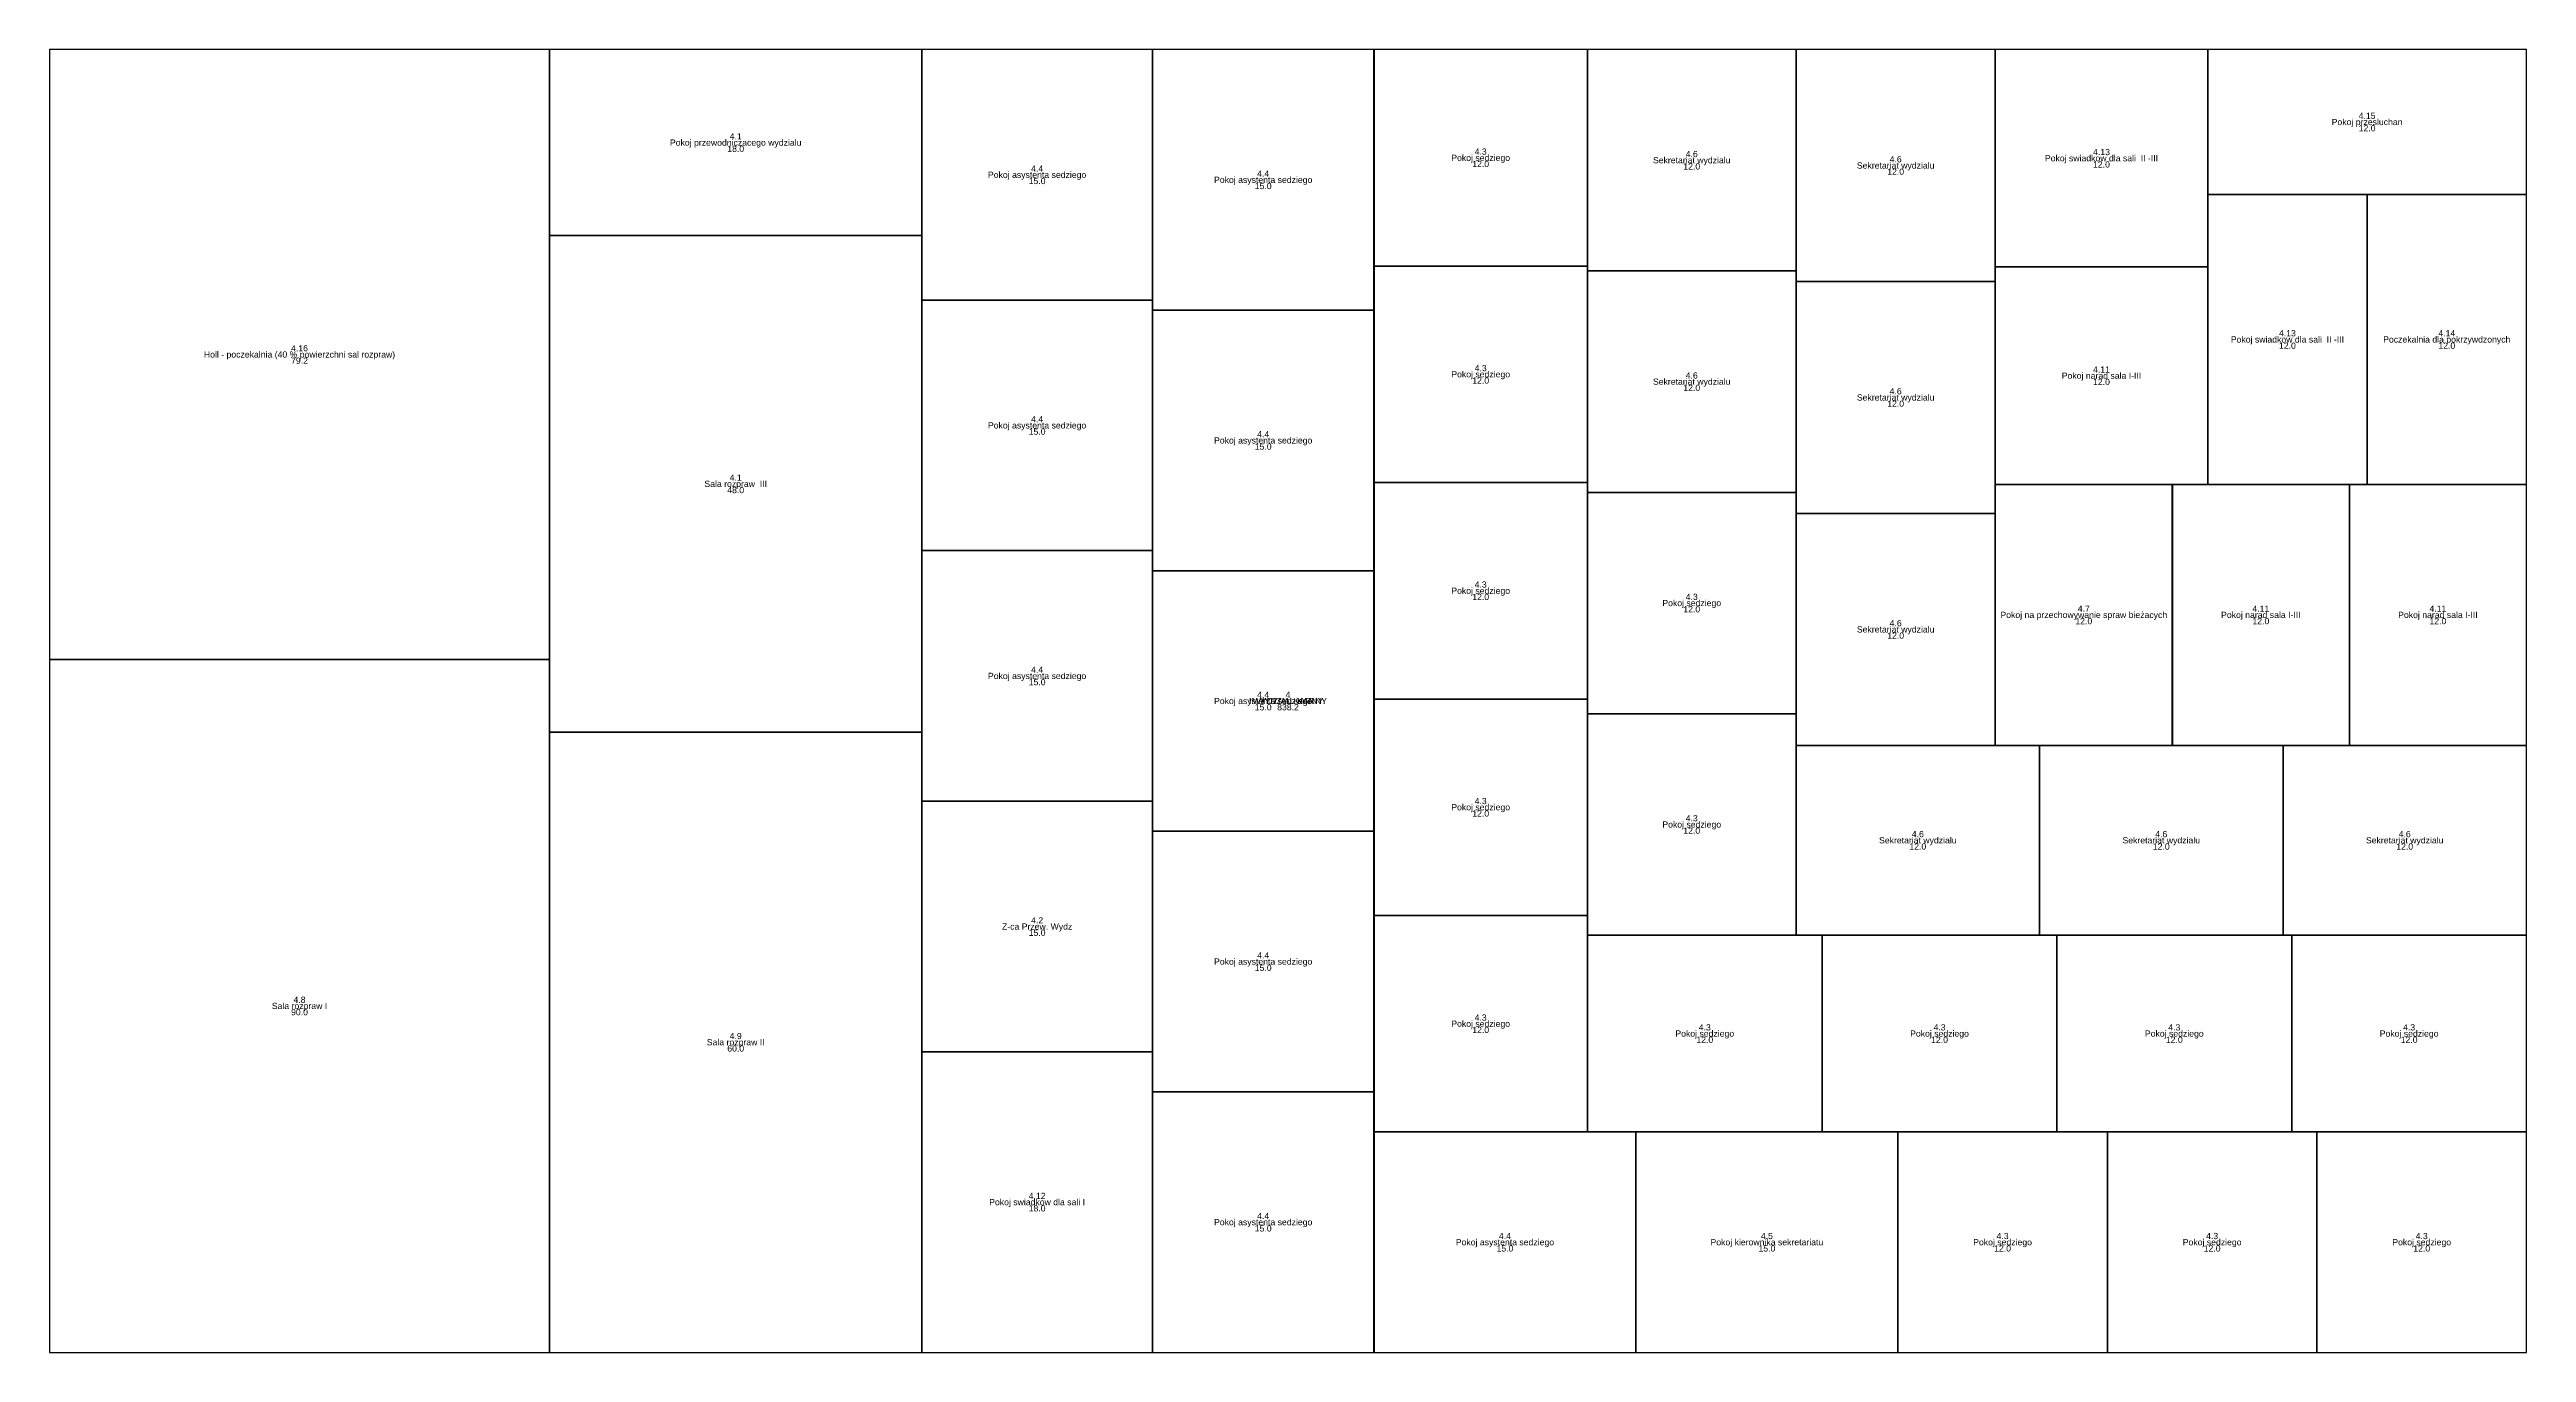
# Model space of a CAD drawing. Extents: x 0 to 217, y 0 to 21.
# Drawn here: x 108.3 to 148.22, y 0 to 21 of the extents above; entities that cross this region are included whole.
import ezdxf
from ezdxf.enums import TextEntityAlignment as Align

# ---------------------------------------------------------------- set-up
doc = ezdxf.new("R2010")
doc.units = 0
for name, color, linetype in [('PODWYDZIALY', 3, 'CONTINUOUS'), ('POMIESZCZENIA', 16, 'CONTINUOUS'), ('WYDZIALY', 2, 'CONTINUOUS')]:
    doc.layers.add(name, color=color, linetype=linetype)
doc.styles.get("Standard").update_dxf_attribs({"font": 'arial.ttf'})

# ---------------------------------------------------------------- blocks, each defined once
blk = doc.blocks.new('Area2')
at = {"color": 0}
blk.add_polyline3d([(0, 0, 0), (39.914, 0, 0), (39.914, 21, 0), (0, 21, 0), (0, 0, 0)], dxfattribs=at)
blk = doc.blocks.new('Area147')
at = {"color": 0}
blk.add_polyline3d([(0, 0, 0), (39.914, 0, 0), (39.914, 21, 0), (0, 21, 0), (0, 0, 0)], dxfattribs=at)
blk = doc.blocks.new('Area148')
at = {"color": 0}
blk.add_polyline3d([(0, 0, 0), (8.057, 0, 0), (8.057, 11.17, 0), (0, 11.17, 0), (0, 0, 0)], dxfattribs=at)
blk = doc.blocks.new('Area149')
at = {"color": 0}
blk.add_polyline3d([(0, 0, 0), (8.057, 0, 0), (8.057, 9.83, 0), (0, 9.83, 0), (0, 0, 0)], dxfattribs=at)
blk = doc.blocks.new('Area150')
at = {"color": 0}
blk.add_polyline3d([(0, 0, 0), (6, 0, 0), (6, 10, 0), (0, 10, 0), (0, 0, 0)], dxfattribs=at)
blk = doc.blocks.new('Area151')
at = {"color": 0}
blk.add_polyline3d([(0, 0, 0), (6, 0, 0), (6, 8, 0), (0, 8, 0), (0, 0, 0)], dxfattribs=at)
blk = doc.blocks.new('Area152')
at = {"color": 0}
blk.add_polyline3d([(0, 0, 0), (6, 0, 0), (6, 3, 0), (0, 3, 0), (0, 0, 0)], dxfattribs=at)
blk = doc.blocks.new('Area153')
at = {"color": 0}
blk.add_polyline3d([(0, 0, 0), (3.714, 0, 0), (3.714, 4.846, 0), (0, 4.846, 0), (0, 0, 0)], dxfattribs=at)
blk = doc.blocks.new('Area154')
at = {"color": 0}
blk.add_polyline3d([(0, 0, 0), (3.714, 0, 0), (3.714, 4.038, 0), (0, 4.038, 0), (0, 0, 0)], dxfattribs=at)
blk = doc.blocks.new('Area155')
at = {"color": 0}
blk.add_polyline3d([(0, 0, 0), (3.714, 0, 0), (3.714, 4.038, 0), (0, 4.038, 0), (0, 0, 0)], dxfattribs=at)
blk = doc.blocks.new('Area156')
at = {"color": 0}
blk.add_polyline3d([(0, 0, 0), (3.714, 0, 0), (3.714, 4.038, 0), (0, 4.038, 0), (0, 0, 0)], dxfattribs=at)
blk = doc.blocks.new('Area157')
at = {"color": 0}
blk.add_polyline3d([(0, 0, 0), (3.714, 0, 0), (3.714, 4.038, 0), (0, 4.038, 0), (0, 0, 0)], dxfattribs=at)
blk = doc.blocks.new('Area158')
at = {"color": 0}
blk.add_polyline3d([(0, 0, 0), (3.571, 0, 0), (3.571, 4.2, 0), (0, 4.2, 0), (0, 0, 0)], dxfattribs=at)
blk = doc.blocks.new('Area159')
at = {"color": 0}
blk.add_polyline3d([(0, 0, 0), (3.571, 0, 0), (3.571, 4.2, 0), (0, 4.2, 0), (0, 0, 0)], dxfattribs=at)
blk = doc.blocks.new('Area160')
at = {"color": 0}
blk.add_polyline3d([(0, 0, 0), (3.571, 0, 0), (3.571, 4.2, 0), (0, 4.2, 0), (0, 0, 0)], dxfattribs=at)
blk = doc.blocks.new('Area161')
at = {"color": 0}
blk.add_polyline3d([(0, 0, 0), (3.571, 0, 0), (3.571, 4.2, 0), (0, 4.2, 0), (0, 0, 0)], dxfattribs=at)
blk = doc.blocks.new('Area162')
at = {"color": 0}
blk.add_polyline3d([(0, 0, 0), (3.571, 0, 0), (3.571, 4.2, 0), (0, 4.2, 0), (0, 0, 0)], dxfattribs=at)
blk = doc.blocks.new('Area163')
at = {"color": 0}
blk.add_polyline3d([(0, 0, 0), (4.221, 0, 0), (4.221, 3.554, 0), (0, 3.554, 0), (0, 0, 0)], dxfattribs=at)
blk = doc.blocks.new('Area164')
at = {"color": 0}
blk.add_polyline3d([(0, 0, 0), (4.221, 0, 0), (4.221, 3.554, 0), (0, 3.554, 0), (0, 0, 0)], dxfattribs=at)
blk = doc.blocks.new('Area165')
at = {"color": 0}
blk.add_polyline3d([(0, 0, 0), (3.377, 0, 0), (3.377, 3.554, 0), (0, 3.554, 0), (0, 0, 0)], dxfattribs=at)
blk = doc.blocks.new('Area166')
at = {"color": 0}
blk.add_polyline3d([(0, 0, 0), (3.377, 0, 0), (3.377, 3.554, 0), (0, 3.554, 0), (0, 0, 0)], dxfattribs=at)
blk = doc.blocks.new('Area167')
at = {"color": 0}
blk.add_polyline3d([(0, 0, 0), (3.377, 0, 0), (3.377, 3.554, 0), (0, 3.554, 0), (0, 0, 0)], dxfattribs=at)
blk = doc.blocks.new('Area168')
at = {"color": 0}
blk.add_polyline3d([(0, 0, 0), (3.439, 0, 0), (3.439, 3.489, 0), (0, 3.489, 0), (0, 0, 0)], dxfattribs=at)
blk = doc.blocks.new('Area169')
at = {"color": 0}
blk.add_polyline3d([(0, 0, 0), (3.439, 0, 0), (3.439, 3.489, 0), (0, 3.489, 0), (0, 0, 0)], dxfattribs=at)
blk = doc.blocks.new('Area170')
at = {"color": 0}
blk.add_polyline3d([(0, 0, 0), (3.439, 0, 0), (3.439, 3.489, 0), (0, 3.489, 0), (0, 0, 0)], dxfattribs=at)
blk = doc.blocks.new('Area171')
at = {"color": 0}
blk.add_polyline3d([(0, 0, 0), (3.439, 0, 0), (3.439, 3.489, 0), (0, 3.489, 0), (0, 0, 0)], dxfattribs=at)
blk = doc.blocks.new('Area172')
at = {"color": 0}
blk.add_polyline3d([(0, 0, 0), (3.439, 0, 0), (3.439, 3.489, 0), (0, 3.489, 0), (0, 0, 0)], dxfattribs=at)
blk = doc.blocks.new('Area173')
at = {"color": 0}
blk.add_polyline3d([(0, 0, 0), (3.783, 0, 0), (3.783, 3.172, 0), (0, 3.172, 0), (0, 0, 0)], dxfattribs=at)
blk = doc.blocks.new('Area174')
at = {"color": 0}
blk.add_polyline3d([(0, 0, 0), (3.783, 0, 0), (3.783, 3.172, 0), (0, 3.172, 0), (0, 0, 0)], dxfattribs=at)
blk = doc.blocks.new('Area175')
at = {"color": 0}
blk.add_polyline3d([(0, 0, 0), (3.783, 0, 0), (3.783, 3.172, 0), (0, 3.172, 0), (0, 0, 0)], dxfattribs=at)
blk = doc.blocks.new('Area176')
at = {"color": 0}
blk.add_polyline3d([(0, 0, 0), (3.783, 0, 0), (3.783, 3.172, 0), (0, 3.172, 0), (0, 0, 0)], dxfattribs=at)
blk = doc.blocks.new('Area177')
at = {"color": 0}
blk.add_polyline3d([(0, 0, 0), (3.363, 0, 0), (3.363, 3.569, 0), (0, 3.569, 0), (0, 0, 0)], dxfattribs=at)
blk = doc.blocks.new('Area178')
at = {"color": 0}
blk.add_polyline3d([(0, 0, 0), (3.363, 0, 0), (3.363, 3.569, 0), (0, 3.569, 0), (0, 0, 0)], dxfattribs=at)
blk = doc.blocks.new('Area179')
at = {"color": 0}
blk.add_polyline3d([(0, 0, 0), (3.363, 0, 0), (3.363, 3.569, 0), (0, 3.569, 0), (0, 0, 0)], dxfattribs=at)
blk = doc.blocks.new('Area180')
at = {"color": 0}
blk.add_polyline3d([(0, 0, 0), (3.363, 0, 0), (3.363, 3.569, 0), (0, 3.569, 0), (0, 0, 0)], dxfattribs=at)
blk = doc.blocks.new('Area181')
at = {"color": 0}
blk.add_polyline3d([(0, 0, 0), (3.923, 0, 0), (3.923, 3.059, 0), (0, 3.059, 0), (0, 0, 0)], dxfattribs=at)
blk = doc.blocks.new('Area182')
at = {"color": 0}
blk.add_polyline3d([(0, 0, 0), (3.923, 0, 0), (3.923, 3.059, 0), (0, 3.059, 0), (0, 0, 0)], dxfattribs=at)
blk = doc.blocks.new('Area183')
at = {"color": 0}
blk.add_polyline3d([(0, 0, 0), (3.923, 0, 0), (3.923, 3.059, 0), (0, 3.059, 0), (0, 0, 0)], dxfattribs=at)
blk = doc.blocks.new('Area184')
at = {"color": 0}
blk.add_polyline3d([(0, 0, 0), (3.21, 0, 0), (3.21, 3.738, 0), (0, 3.738, 0), (0, 0, 0)], dxfattribs=at)
blk = doc.blocks.new('Area185')
at = {"color": 0}
blk.add_polyline3d([(0, 0, 0), (3.21, 0, 0), (3.21, 3.738, 0), (0, 3.738, 0), (0, 0, 0)], dxfattribs=at)
blk = doc.blocks.new('Area186')
at = {"color": 0}
blk.add_polyline3d([(0, 0, 0), (3.21, 0, 0), (3.21, 3.738, 0), (0, 3.738, 0), (0, 0, 0)], dxfattribs=at)
blk = doc.blocks.new('Area187')
at = {"color": 0}
blk.add_polyline3d([(0, 0, 0), (2.853, 0, 0), (2.853, 4.206, 0), (0, 4.206, 0), (0, 0, 0)], dxfattribs=at)
blk = doc.blocks.new('Area188')
at = {"color": 0}
blk.add_polyline3d([(0, 0, 0), (2.853, 0, 0), (2.853, 4.206, 0), (0, 4.206, 0), (0, 0, 0)], dxfattribs=at)
blk = doc.blocks.new('Area189')
at = {"color": 0}
blk.add_polyline3d([(0, 0, 0), (2.853, 0, 0), (2.853, 4.206, 0), (0, 4.206, 0), (0, 0, 0)], dxfattribs=at)
blk = doc.blocks.new('Area190')
at = {"color": 0}
blk.add_polyline3d([(0, 0, 0), (3.424, 0, 0), (3.424, 3.505, 0), (0, 3.505, 0), (0, 0, 0)], dxfattribs=at)
blk = doc.blocks.new('Area191')
at = {"color": 0}
blk.add_polyline3d([(0, 0, 0), (3.424, 0, 0), (3.424, 3.505, 0), (0, 3.505, 0), (0, 0, 0)], dxfattribs=at)
blk = doc.blocks.new('Area192')
at = {"color": 0}
blk.add_polyline3d([(0, 0, 0), (2.568, 0, 0), (2.568, 4.673, 0), (0, 4.673, 0), (0, 0, 0)], dxfattribs=at)
blk = doc.blocks.new('Area193')
at = {"color": 0}
blk.add_polyline3d([(0, 0, 0), (2.568, 0, 0), (2.568, 4.673, 0), (0, 4.673, 0), (0, 0, 0)], dxfattribs=at)
blk = doc.blocks.new('Area194')
at = {"color": 0}
blk.add_polyline3d([(0, 0, 0), (5.136, 0, 0), (5.136, 2.337, 0), (0, 2.337, 0), (0, 0, 0)], dxfattribs=at)

msp = doc.modelspace()

# ---------------------------------------------------------------- block references
at = {"layer": 'PODWYDZIALY', "color": 10}
ref = msp.add_blockref('Area147', (108.305, 0), dxfattribs=at)
ref.add_attrib('NAME', 'II WYDZIAL KARNY', dxfattribs={"layer": '0', "color": 0, "height": 0.1}).set_placement((128.262, 10.5), align=Align.MIDDLE_CENTER)
ref.add_attrib('POW', '838.2', dxfattribs={"layer": '0', "color": 0, "height": 0.1}).set_placement((128.262, 10.4), align=Align.MIDDLE_CENTER)
at = {"layer": 'POMIESZCZENIA', "color": 10}
ref = msp.add_blockref('Area149', (108.305, 11.17), dxfattribs=at)
ref.add_attrib('NAME', 'Holl - poczekalnia (40 % powierzchni sal rozpraw)', dxfattribs={"layer": '0', "color": 0, "height": 0.1}).set_placement((112.333, 16.085), align=Align.MIDDLE_CENTER)
ref.add_attrib('POW', '79.2', dxfattribs={"layer": '0', "color": 0, "height": 0.1}).set_placement((112.333, 15.985), align=Align.MIDDLE_CENTER)
ref.add_attrib('NR', '4.16', dxfattribs={"layer": '0', "color": 0, "height": 0.1}).set_placement((112.333, 16.185), align=Align.MIDDLE_CENTER)
ref = msp.add_blockref('Area152', (116.362, 18), dxfattribs=at)
ref.add_attrib('NAME', 'Pokoj przewodniczacego wydzialu', dxfattribs={"layer": '0', "color": 0, "height": 0.1}).set_placement((119.362, 19.5), align=Align.MIDDLE_CENTER)
ref.add_attrib('POW', '18.0', dxfattribs={"layer": '0', "color": 0, "height": 0.1}).set_placement((119.362, 19.4), align=Align.MIDDLE_CENTER)
ref.add_attrib('NR', '4.1', dxfattribs={"layer": '0', "color": 0, "height": 0.1}).set_placement((119.362, 19.6), align=Align.MIDDLE_CENTER)
ref = msp.add_blockref('Area157', (122.362, 16.962), dxfattribs=at)
ref.add_attrib('NAME', 'Pokoj asystenta sedziego', dxfattribs={"layer": '0', "color": 0, "height": 0.1}).set_placement((124.219, 18.981), align=Align.MIDDLE_CENTER)
ref.add_attrib('POW', '15.0', dxfattribs={"layer": '0', "color": 0, "height": 0.1}).set_placement((124.219, 18.881), align=Align.MIDDLE_CENTER)
ref.add_attrib('NR', '4.4', dxfattribs={"layer": '0', "color": 0, "height": 0.1}).set_placement((124.219, 19.081), align=Align.MIDDLE_CENTER)
ref = msp.add_blockref('Area162', (126.076, 16.8), dxfattribs=at)
ref.add_attrib('NAME', 'Pokoj asystenta sedziego', dxfattribs={"layer": '0', "color": 0, "height": 0.1}).set_placement((127.862, 18.9), align=Align.MIDDLE_CENTER)
ref.add_attrib('POW', '15.0', dxfattribs={"layer": '0', "color": 0, "height": 0.1}).set_placement((127.862, 18.8), align=Align.MIDDLE_CENTER)
ref.add_attrib('NR', '4.4', dxfattribs={"layer": '0', "color": 0, "height": 0.1}).set_placement((127.862, 19), align=Align.MIDDLE_CENTER)
ref = msp.add_blockref('Area172', (129.648, 17.511), dxfattribs=at)
ref.add_attrib('NAME', 'Pokoj sedziego', dxfattribs={"layer": '0', "color": 0, "height": 0.1}).set_placement((131.367, 19.255), align=Align.MIDDLE_CENTER)
ref.add_attrib('POW', '12.0', dxfattribs={"layer": '0', "color": 0, "height": 0.1}).set_placement((131.367, 19.155), align=Align.MIDDLE_CENTER)
ref.add_attrib('NR', '4.3', dxfattribs={"layer": '0', "color": 0, "height": 0.1}).set_placement((131.367, 19.355), align=Align.MIDDLE_CENTER)
ref = msp.add_blockref('Area180', (133.087, 17.431), dxfattribs=at)
ref.add_attrib('NAME', 'Sekretariat wydzialu', dxfattribs={"layer": '0', "color": 0, "height": 0.1}).set_placement((134.768, 19.216), align=Align.MIDDLE_CENTER)
ref.add_attrib('POW', '12.0', dxfattribs={"layer": '0', "color": 0, "height": 0.1}).set_placement((134.768, 19.116), align=Align.MIDDLE_CENTER)
ref.add_attrib('NR', '4.6', dxfattribs={"layer": '0', "color": 0, "height": 0.1}).set_placement((134.768, 19.316), align=Align.MIDDLE_CENTER)
ref = msp.add_blockref('Area186', (136.45, 17.262), dxfattribs=at)
ref.add_attrib('NAME', 'Sekretariat wydzialu', dxfattribs={"layer": '0', "color": 0, "height": 0.1}).set_placement((138.054, 19.131), align=Align.MIDDLE_CENTER)
ref.add_attrib('POW', '12.0', dxfattribs={"layer": '0', "color": 0, "height": 0.1}).set_placement((138.054, 19.031), align=Align.MIDDLE_CENTER)
ref.add_attrib('NR', '4.6', dxfattribs={"layer": '0', "color": 0, "height": 0.1}).set_placement((138.054, 19.231), align=Align.MIDDLE_CENTER)
ref = msp.add_blockref('Area191', (139.659, 17.495), dxfattribs=at)
ref.add_attrib('NAME', 'Pokoj swiadkow dla sali  II -III', dxfattribs={"layer": '0', "color": 0, "height": 0.1}).set_placement((141.371, 19.248), align=Align.MIDDLE_CENTER)
ref.add_attrib('POW', '12.0', dxfattribs={"layer": '0', "color": 0, "height": 0.1}).set_placement((141.371, 19.148), align=Align.MIDDLE_CENTER)
ref.add_attrib('NR', '4.13', dxfattribs={"layer": '0', "color": 0, "height": 0.1}).set_placement((141.371, 19.348), align=Align.MIDDLE_CENTER)
ref = msp.add_blockref('Area194', (143.083, 18.663), dxfattribs=at)
ref.add_attrib('NAME', 'Pokoj przesluchan', dxfattribs={"layer": '0', "color": 0, "height": 0.1}).set_placement((145.651, 19.832), align=Align.MIDDLE_CENTER)
ref.add_attrib('POW', '12.0', dxfattribs={"layer": '0', "color": 0, "height": 0.1}).set_placement((145.651, 19.732), align=Align.MIDDLE_CENTER)
ref.add_attrib('NR', '4.15', dxfattribs={"layer": '0', "color": 0, "height": 0.1}).set_placement((145.651, 19.932), align=Align.MIDDLE_CENTER)
ref = msp.add_blockref('Area192', (143.083, 13.99), dxfattribs=at)
ref.add_attrib('NAME', 'Pokoj swiadkow dla sali  II -III', dxfattribs={"layer": '0', "color": 0, "height": 0.1}).set_placement((144.367, 16.327), align=Align.MIDDLE_CENTER)
ref.add_attrib('POW', '12.0', dxfattribs={"layer": '0', "color": 0, "height": 0.1}).set_placement((144.367, 16.227), align=Align.MIDDLE_CENTER)
ref.add_attrib('NR', '4.13', dxfattribs={"layer": '0', "color": 0, "height": 0.1}).set_placement((144.367, 16.427), align=Align.MIDDLE_CENTER)
ref = msp.add_blockref('Area193', (145.651, 13.99), dxfattribs=at)
ref.add_attrib('NAME', 'Poczekalnia dla pokrzywdzonych', dxfattribs={"layer": '0', "color": 0, "height": 0.1}).set_placement((146.935, 16.327), align=Align.MIDDLE_CENTER)
ref.add_attrib('POW', '12.0', dxfattribs={"layer": '0', "color": 0, "height": 0.1}).set_placement((146.935, 16.227), align=Align.MIDDLE_CENTER)
ref.add_attrib('NR', '4.14', dxfattribs={"layer": '0', "color": 0, "height": 0.1}).set_placement((146.935, 16.427), align=Align.MIDDLE_CENTER)
ref = msp.add_blockref('Area151', (116.362, 10), dxfattribs=at)
ref.add_attrib('NAME', 'Sala rozpraw  III', dxfattribs={"layer": '0', "color": 0, "height": 0.1}).set_placement((119.362, 14), align=Align.MIDDLE_CENTER)
ref.add_attrib('POW', '48.0', dxfattribs={"layer": '0', "color": 0, "height": 0.1}).set_placement((119.362, 13.9), align=Align.MIDDLE_CENTER)
ref.add_attrib('NR', '4.1', dxfattribs={"layer": '0', "color": 0, "height": 0.1}).set_placement((119.362, 14.1), align=Align.MIDDLE_CENTER)
ref = msp.add_blockref('Area171', (129.648, 14.022), dxfattribs=at)
ref.add_attrib('NAME', 'Pokoj sedziego', dxfattribs={"layer": '0', "color": 0, "height": 0.1}).set_placement((131.367, 15.766), align=Align.MIDDLE_CENTER)
ref.add_attrib('POW', '12.0', dxfattribs={"layer": '0', "color": 0, "height": 0.1}).set_placement((131.367, 15.666), align=Align.MIDDLE_CENTER)
ref.add_attrib('NR', '4.3', dxfattribs={"layer": '0', "color": 0, "height": 0.1}).set_placement((131.367, 15.866), align=Align.MIDDLE_CENTER)
ref = msp.add_blockref('Area179', (133.087, 13.863), dxfattribs=at)
ref.add_attrib('NAME', 'Sekretariat wydzialu', dxfattribs={"layer": '0', "color": 0, "height": 0.1}).set_placement((134.768, 15.647), align=Align.MIDDLE_CENTER)
ref.add_attrib('POW', '12.0', dxfattribs={"layer": '0', "color": 0, "height": 0.1}).set_placement((134.768, 15.547), align=Align.MIDDLE_CENTER)
ref.add_attrib('NR', '4.6', dxfattribs={"layer": '0', "color": 0, "height": 0.1}).set_placement((134.768, 15.747), align=Align.MIDDLE_CENTER)
ref = msp.add_blockref('Area185', (136.45, 13.523), dxfattribs=at)
ref.add_attrib('NAME', 'Sekretariat wydzialu', dxfattribs={"layer": '0', "color": 0, "height": 0.1}).set_placement((138.054, 15.392), align=Align.MIDDLE_CENTER)
ref.add_attrib('POW', '12.0', dxfattribs={"layer": '0', "color": 0, "height": 0.1}).set_placement((138.054, 15.292), align=Align.MIDDLE_CENTER)
ref.add_attrib('NR', '4.6', dxfattribs={"layer": '0', "color": 0, "height": 0.1}).set_placement((138.054, 15.492), align=Align.MIDDLE_CENTER)
ref = msp.add_blockref('Area190', (139.659, 13.99), dxfattribs=at)
ref.add_attrib('NAME', 'Pokoj narad sala I-III', dxfattribs={"layer": '0', "color": 0, "height": 0.1}).set_placement((141.371, 15.743), align=Align.MIDDLE_CENTER)
ref.add_attrib('POW', '12.0', dxfattribs={"layer": '0', "color": 0, "height": 0.1}).set_placement((141.371, 15.643), align=Align.MIDDLE_CENTER)
ref.add_attrib('NR', '4.11', dxfattribs={"layer": '0', "color": 0, "height": 0.1}).set_placement((141.371, 15.843), align=Align.MIDDLE_CENTER)
ref = msp.add_blockref('Area156', (122.362, 12.923), dxfattribs=at)
ref.add_attrib('NAME', 'Pokoj asystenta sedziego', dxfattribs={"layer": '0', "color": 0, "height": 0.1}).set_placement((124.219, 14.942), align=Align.MIDDLE_CENTER)
ref.add_attrib('POW', '15.0', dxfattribs={"layer": '0', "color": 0, "height": 0.1}).set_placement((124.219, 14.842), align=Align.MIDDLE_CENTER)
ref.add_attrib('NR', '4.4', dxfattribs={"layer": '0', "color": 0, "height": 0.1}).set_placement((124.219, 15.042), align=Align.MIDDLE_CENTER)
ref = msp.add_blockref('Area161', (126.076, 12.6), dxfattribs=at)
ref.add_attrib('NAME', 'Pokoj asystenta sedziego', dxfattribs={"layer": '0', "color": 0, "height": 0.1}).set_placement((127.862, 14.7), align=Align.MIDDLE_CENTER)
ref.add_attrib('POW', '15.0', dxfattribs={"layer": '0', "color": 0, "height": 0.1}).set_placement((127.862, 14.6), align=Align.MIDDLE_CENTER)
ref.add_attrib('NR', '4.4', dxfattribs={"layer": '0', "color": 0, "height": 0.1}).set_placement((127.862, 14.8), align=Align.MIDDLE_CENTER)
ref = msp.add_blockref('Area170', (129.648, 10.532), dxfattribs=at)
ref.add_attrib('NAME', 'Pokoj sedziego', dxfattribs={"layer": '0', "color": 0, "height": 0.1}).set_placement((131.367, 12.277), align=Align.MIDDLE_CENTER)
ref.add_attrib('POW', '12.0', dxfattribs={"layer": '0', "color": 0, "height": 0.1}).set_placement((131.367, 12.177), align=Align.MIDDLE_CENTER)
ref.add_attrib('NR', '4.3', dxfattribs={"layer": '0', "color": 0, "height": 0.1}).set_placement((131.367, 12.377), align=Align.MIDDLE_CENTER)
ref = msp.add_blockref('Area187', (139.659, 9.785), dxfattribs=at)
ref.add_attrib('NAME', 'Pokoj na przechowywanie spraw bieżacych', dxfattribs={"layer": '0', "color": 0, "height": 0.1}).set_placement((141.086, 11.888), align=Align.MIDDLE_CENTER)
ref.add_attrib('POW', '12.0', dxfattribs={"layer": '0', "color": 0, "height": 0.1}).set_placement((141.086, 11.788), align=Align.MIDDLE_CENTER)
ref.add_attrib('NR', '4.7', dxfattribs={"layer": '0', "color": 0, "height": 0.1}).set_placement((141.086, 11.988), align=Align.MIDDLE_CENTER)
ref = msp.add_blockref('Area188', (142.513, 9.785), dxfattribs=at)
ref.add_attrib('NAME', 'Pokoj narad sala I-III', dxfattribs={"layer": '0', "color": 0, "height": 0.1}).set_placement((143.939, 11.888), align=Align.MIDDLE_CENTER)
ref.add_attrib('POW', '12.0', dxfattribs={"layer": '0', "color": 0, "height": 0.1}).set_placement((143.939, 11.788), align=Align.MIDDLE_CENTER)
ref.add_attrib('NR', '4.11', dxfattribs={"layer": '0', "color": 0, "height": 0.1}).set_placement((143.939, 11.988), align=Align.MIDDLE_CENTER)
ref = msp.add_blockref('Area189', (145.366, 9.785), dxfattribs=at)
ref.add_attrib('NAME', 'Pokoj narad sala I-III', dxfattribs={"layer": '0', "color": 0, "height": 0.1}).set_placement((146.792, 11.888), align=Align.MIDDLE_CENTER)
ref.add_attrib('POW', '12.0', dxfattribs={"layer": '0', "color": 0, "height": 0.1}).set_placement((146.792, 11.788), align=Align.MIDDLE_CENTER)
ref.add_attrib('NR', '4.11', dxfattribs={"layer": '0', "color": 0, "height": 0.1}).set_placement((146.792, 11.988), align=Align.MIDDLE_CENTER)
ref = msp.add_blockref('Area178', (133.087, 10.294), dxfattribs=at)
ref.add_attrib('NAME', 'Pokoj sedziego', dxfattribs={"layer": '0', "color": 0, "height": 0.1}).set_placement((134.768, 12.079), align=Align.MIDDLE_CENTER)
ref.add_attrib('POW', '12.0', dxfattribs={"layer": '0', "color": 0, "height": 0.1}).set_placement((134.768, 11.979), align=Align.MIDDLE_CENTER)
ref.add_attrib('NR', '4.3', dxfattribs={"layer": '0', "color": 0, "height": 0.1}).set_placement((134.768, 12.179), align=Align.MIDDLE_CENTER)
ref = msp.add_blockref('Area184', (136.45, 9.785), dxfattribs=at)
ref.add_attrib('NAME', 'Sekretariat wydzialu', dxfattribs={"layer": '0', "color": 0, "height": 0.1}).set_placement((138.054, 11.654), align=Align.MIDDLE_CENTER)
ref.add_attrib('POW', '12.0', dxfattribs={"layer": '0', "color": 0, "height": 0.1}).set_placement((138.054, 11.554), align=Align.MIDDLE_CENTER)
ref.add_attrib('NR', '4.6', dxfattribs={"layer": '0', "color": 0, "height": 0.1}).set_placement((138.054, 11.754), align=Align.MIDDLE_CENTER)
ref = msp.add_blockref('Area155', (122.362, 8.885), dxfattribs=at)
ref.add_attrib('NAME', 'Pokoj asystenta sedziego', dxfattribs={"layer": '0', "color": 0, "height": 0.1}).set_placement((124.219, 10.904), align=Align.MIDDLE_CENTER)
ref.add_attrib('POW', '15.0', dxfattribs={"layer": '0', "color": 0, "height": 0.1}).set_placement((124.219, 10.804), align=Align.MIDDLE_CENTER)
ref.add_attrib('NR', '4.4', dxfattribs={"layer": '0', "color": 0, "height": 0.1}).set_placement((124.219, 11.004), align=Align.MIDDLE_CENTER)
ref = msp.add_blockref('Area160', (126.076, 8.4), dxfattribs=at)
ref.add_attrib('NAME', 'Pokoj asystenta sedziego', dxfattribs={"layer": '0', "color": 0, "height": 0.1}).set_placement((127.862, 10.5), align=Align.MIDDLE_CENTER)
ref.add_attrib('POW', '15.0', dxfattribs={"layer": '0', "color": 0, "height": 0.1}).set_placement((127.862, 10.4), align=Align.MIDDLE_CENTER)
ref.add_attrib('NR', '4.4', dxfattribs={"layer": '0', "color": 0, "height": 0.1}).set_placement((127.862, 10.6), align=Align.MIDDLE_CENTER)
ref = msp.add_blockref('Area148', (108.305, 0), dxfattribs=at)
ref.add_attrib('NAME', 'Sala rozpraw I', dxfattribs={"layer": '0', "color": 0, "height": 0.1}).set_placement((112.333, 5.585), align=Align.MIDDLE_CENTER)
ref.add_attrib('POW', '90.0', dxfattribs={"layer": '0', "color": 0, "height": 0.1}).set_placement((112.333, 5.485), align=Align.MIDDLE_CENTER)
ref.add_attrib('NR', '4.8', dxfattribs={"layer": '0', "color": 0, "height": 0.1}).set_placement((112.333, 5.685), align=Align.MIDDLE_CENTER)
ref = msp.add_blockref('Area169', (129.648, 7.043), dxfattribs=at)
ref.add_attrib('NAME', 'Pokoj sedziego', dxfattribs={"layer": '0', "color": 0, "height": 0.1}).set_placement((131.367, 8.788), align=Align.MIDDLE_CENTER)
ref.add_attrib('POW', '12.0', dxfattribs={"layer": '0', "color": 0, "height": 0.1}).set_placement((131.367, 8.688), align=Align.MIDDLE_CENTER)
ref.add_attrib('NR', '4.3', dxfattribs={"layer": '0', "color": 0, "height": 0.1}).set_placement((131.367, 8.888), align=Align.MIDDLE_CENTER)
ref = msp.add_blockref('Area150', (116.362, 0), dxfattribs=at)
ref.add_attrib('NAME', 'Sala rozpraw II', dxfattribs={"layer": '0', "color": 0, "height": 0.1}).set_placement((119.362, 5), align=Align.MIDDLE_CENTER)
ref.add_attrib('POW', '60.0', dxfattribs={"layer": '0', "color": 0, "height": 0.1}).set_placement((119.362, 4.9), align=Align.MIDDLE_CENTER)
ref.add_attrib('NR', '4.9', dxfattribs={"layer": '0', "color": 0, "height": 0.1}).set_placement((119.362, 5.1), align=Align.MIDDLE_CENTER)
ref = msp.add_blockref('Area177', (133.087, 6.726), dxfattribs=at)
ref.add_attrib('NAME', 'Pokoj sedziego', dxfattribs={"layer": '0', "color": 0, "height": 0.1}).set_placement((134.768, 8.51), align=Align.MIDDLE_CENTER)
ref.add_attrib('POW', '12.0', dxfattribs={"layer": '0', "color": 0, "height": 0.1}).set_placement((134.768, 8.41), align=Align.MIDDLE_CENTER)
ref.add_attrib('NR', '4.3', dxfattribs={"layer": '0', "color": 0, "height": 0.1}).set_placement((134.768, 8.61), align=Align.MIDDLE_CENTER)
ref = msp.add_blockref('Area181', (136.45, 6.726), dxfattribs=at)
ref.add_attrib('NAME', 'Sekretariat wydzialu', dxfattribs={"layer": '0', "color": 0, "height": 0.1}).set_placement((138.411, 8.255), align=Align.MIDDLE_CENTER)
ref.add_attrib('POW', '12.0', dxfattribs={"layer": '0', "color": 0, "height": 0.1}).set_placement((138.411, 8.155), align=Align.MIDDLE_CENTER)
ref.add_attrib('NR', '4.6', dxfattribs={"layer": '0', "color": 0, "height": 0.1}).set_placement((138.411, 8.355), align=Align.MIDDLE_CENTER)
ref = msp.add_blockref('Area182', (140.373, 6.726), dxfattribs=at)
ref.add_attrib('NAME', 'Sekretariat wydzialu', dxfattribs={"layer": '0', "color": 0, "height": 0.1}).set_placement((142.334, 8.255), align=Align.MIDDLE_CENTER)
ref.add_attrib('POW', '12.0', dxfattribs={"layer": '0', "color": 0, "height": 0.1}).set_placement((142.334, 8.155), align=Align.MIDDLE_CENTER)
ref.add_attrib('NR', '4.6', dxfattribs={"layer": '0', "color": 0, "height": 0.1}).set_placement((142.334, 8.355), align=Align.MIDDLE_CENTER)
ref = msp.add_blockref('Area183', (144.296, 6.726), dxfattribs=at)
ref.add_attrib('NAME', 'Sekretariat wydzialu', dxfattribs={"layer": '0', "color": 0, "height": 0.1}).set_placement((146.257, 8.255), align=Align.MIDDLE_CENTER)
ref.add_attrib('POW', '12.0', dxfattribs={"layer": '0', "color": 0, "height": 0.1}).set_placement((146.257, 8.155), align=Align.MIDDLE_CENTER)
ref.add_attrib('NR', '4.6', dxfattribs={"layer": '0', "color": 0, "height": 0.1}).set_placement((146.257, 8.355), align=Align.MIDDLE_CENTER)
ref = msp.add_blockref('Area154', (122.362, 4.846), dxfattribs=at)
ref.add_attrib('NAME', 'Z-ca Przew. Wydz', dxfattribs={"layer": '0', "color": 0, "height": 0.1}).set_placement((124.219, 6.865), align=Align.MIDDLE_CENTER)
ref.add_attrib('POW', '15.0', dxfattribs={"layer": '0', "color": 0, "height": 0.1}).set_placement((124.219, 6.765), align=Align.MIDDLE_CENTER)
ref.add_attrib('NR', '4.2', dxfattribs={"layer": '0', "color": 0, "height": 0.1}).set_placement((124.219, 6.965), align=Align.MIDDLE_CENTER)
ref = msp.add_blockref('Area159', (126.076, 4.2), dxfattribs=at)
ref.add_attrib('NAME', 'Pokoj asystenta sedziego', dxfattribs={"layer": '0', "color": 0, "height": 0.1}).set_placement((127.862, 6.3), align=Align.MIDDLE_CENTER)
ref.add_attrib('POW', '15.0', dxfattribs={"layer": '0', "color": 0, "height": 0.1}).set_placement((127.862, 6.2), align=Align.MIDDLE_CENTER)
ref.add_attrib('NR', '4.4', dxfattribs={"layer": '0', "color": 0, "height": 0.1}).set_placement((127.862, 6.4), align=Align.MIDDLE_CENTER)
ref = msp.add_blockref('Area168', (129.648, 3.554), dxfattribs=at)
ref.add_attrib('NAME', 'Pokoj sedziego', dxfattribs={"layer": '0', "color": 0, "height": 0.1}).set_placement((131.367, 5.298), align=Align.MIDDLE_CENTER)
ref.add_attrib('POW', '12.0', dxfattribs={"layer": '0', "color": 0, "height": 0.1}).set_placement((131.367, 5.198), align=Align.MIDDLE_CENTER)
ref.add_attrib('NR', '4.3', dxfattribs={"layer": '0', "color": 0, "height": 0.1}).set_placement((131.367, 5.398), align=Align.MIDDLE_CENTER)
ref = msp.add_blockref('Area173', (133.087, 3.554), dxfattribs=at)
ref.add_attrib('NAME', 'Pokoj sedziego', dxfattribs={"layer": '0', "color": 0, "height": 0.1}).set_placement((134.978, 5.14), align=Align.MIDDLE_CENTER)
ref.add_attrib('POW', '12.0', dxfattribs={"layer": '0', "color": 0, "height": 0.1}).set_placement((134.978, 5.04), align=Align.MIDDLE_CENTER)
ref.add_attrib('NR', '4.3', dxfattribs={"layer": '0', "color": 0, "height": 0.1}).set_placement((134.978, 5.24), align=Align.MIDDLE_CENTER)
ref = msp.add_blockref('Area174', (136.87, 3.554), dxfattribs=at)
ref.add_attrib('NAME', 'Pokoj sedziego', dxfattribs={"layer": '0', "color": 0, "height": 0.1}).set_placement((138.761, 5.14), align=Align.MIDDLE_CENTER)
ref.add_attrib('POW', '12.0', dxfattribs={"layer": '0', "color": 0, "height": 0.1}).set_placement((138.761, 5.04), align=Align.MIDDLE_CENTER)
ref.add_attrib('NR', '4.3', dxfattribs={"layer": '0', "color": 0, "height": 0.1}).set_placement((138.761, 5.24), align=Align.MIDDLE_CENTER)
ref = msp.add_blockref('Area175', (140.653, 3.554), dxfattribs=at)
ref.add_attrib('NAME', 'Pokoj sedziego', dxfattribs={"layer": '0', "color": 0, "height": 0.1}).set_placement((142.544, 5.14), align=Align.MIDDLE_CENTER)
ref.add_attrib('POW', '12.0', dxfattribs={"layer": '0', "color": 0, "height": 0.1}).set_placement((142.544, 5.04), align=Align.MIDDLE_CENTER)
ref.add_attrib('NR', '4.3', dxfattribs={"layer": '0', "color": 0, "height": 0.1}).set_placement((142.544, 5.24), align=Align.MIDDLE_CENTER)
ref = msp.add_blockref('Area176', (144.436, 3.554), dxfattribs=at)
ref.add_attrib('NAME', 'Pokoj sedziego', dxfattribs={"layer": '0', "color": 0, "height": 0.1}).set_placement((146.328, 5.14), align=Align.MIDDLE_CENTER)
ref.add_attrib('POW', '12.0', dxfattribs={"layer": '0', "color": 0, "height": 0.1}).set_placement((146.328, 5.04), align=Align.MIDDLE_CENTER)
ref.add_attrib('NR', '4.3', dxfattribs={"layer": '0', "color": 0, "height": 0.1}).set_placement((146.328, 5.24), align=Align.MIDDLE_CENTER)
ref = msp.add_blockref('Area153', (122.362, 0), dxfattribs=at)
ref.add_attrib('NAME', 'Pokoj swiadkow dla sali I', dxfattribs={"layer": '0', "color": 0, "height": 0.1}).set_placement((124.219, 2.423), align=Align.MIDDLE_CENTER)
ref.add_attrib('POW', '18.0', dxfattribs={"layer": '0', "color": 0, "height": 0.1}).set_placement((124.219, 2.323), align=Align.MIDDLE_CENTER)
ref.add_attrib('NR', '4.12', dxfattribs={"layer": '0', "color": 0, "height": 0.1}).set_placement((124.219, 2.523), align=Align.MIDDLE_CENTER)
ref = msp.add_blockref('Area158', (126.076, 0), dxfattribs=at)
ref.add_attrib('NAME', 'Pokoj asystenta sedziego', dxfattribs={"layer": '0', "color": 0, "height": 0.1}).set_placement((127.862, 2.1), align=Align.MIDDLE_CENTER)
ref.add_attrib('POW', '15.0', dxfattribs={"layer": '0', "color": 0, "height": 0.1}).set_placement((127.862, 2), align=Align.MIDDLE_CENTER)
ref.add_attrib('NR', '4.4', dxfattribs={"layer": '0', "color": 0, "height": 0.1}).set_placement((127.862, 2.2), align=Align.MIDDLE_CENTER)
ref = msp.add_blockref('Area163', (129.648, 0), dxfattribs=at)
ref.add_attrib('NAME', 'Pokoj asystenta sedziego', dxfattribs={"layer": '0', "color": 0, "height": 0.1}).set_placement((131.758, 1.777), align=Align.MIDDLE_CENTER)
ref.add_attrib('POW', '15.0', dxfattribs={"layer": '0', "color": 0, "height": 0.1}).set_placement((131.758, 1.677), align=Align.MIDDLE_CENTER)
ref.add_attrib('NR', '4.4', dxfattribs={"layer": '0', "color": 0, "height": 0.1}).set_placement((131.758, 1.877), align=Align.MIDDLE_CENTER)
ref = msp.add_blockref('Area164', (133.868, 0), dxfattribs=at)
ref.add_attrib('NAME', 'Pokoj kierownika sekretariatu', dxfattribs={"layer": '0', "color": 0, "height": 0.1}).set_placement((135.979, 1.777), align=Align.MIDDLE_CENTER)
ref.add_attrib('POW', '15.0', dxfattribs={"layer": '0', "color": 0, "height": 0.1}).set_placement((135.979, 1.677), align=Align.MIDDLE_CENTER)
ref.add_attrib('NR', '4.5', dxfattribs={"layer": '0', "color": 0, "height": 0.1}).set_placement((135.979, 1.877), align=Align.MIDDLE_CENTER)
ref = msp.add_blockref('Area165', (138.089, 0), dxfattribs=at)
ref.add_attrib('NAME', 'Pokoj sedziego', dxfattribs={"layer": '0', "color": 0, "height": 0.1}).set_placement((139.777, 1.777), align=Align.MIDDLE_CENTER)
ref.add_attrib('POW', '12.0', dxfattribs={"layer": '0', "color": 0, "height": 0.1}).set_placement((139.777, 1.677), align=Align.MIDDLE_CENTER)
ref.add_attrib('NR', '4.3', dxfattribs={"layer": '0', "color": 0, "height": 0.1}).set_placement((139.777, 1.877), align=Align.MIDDLE_CENTER)
ref = msp.add_blockref('Area166', (141.466, 0), dxfattribs=at)
ref.add_attrib('NAME', 'Pokoj sedziego', dxfattribs={"layer": '0', "color": 0, "height": 0.1}).set_placement((143.154, 1.777), align=Align.MIDDLE_CENTER)
ref.add_attrib('POW', '12.0', dxfattribs={"layer": '0', "color": 0, "height": 0.1}).set_placement((143.154, 1.677), align=Align.MIDDLE_CENTER)
ref.add_attrib('NR', '4.3', dxfattribs={"layer": '0', "color": 0, "height": 0.1}).set_placement((143.154, 1.877), align=Align.MIDDLE_CENTER)
ref = msp.add_blockref('Area167', (144.842, 0), dxfattribs=at)
ref.add_attrib('NAME', 'Pokoj sedziego', dxfattribs={"layer": '0', "color": 0, "height": 0.1}).set_placement((146.531, 1.777), align=Align.MIDDLE_CENTER)
ref.add_attrib('POW', '12.0', dxfattribs={"layer": '0', "color": 0, "height": 0.1}).set_placement((146.531, 1.677), align=Align.MIDDLE_CENTER)
ref.add_attrib('NR', '4.3', dxfattribs={"layer": '0', "color": 0, "height": 0.1}).set_placement((146.531, 1.877), align=Align.MIDDLE_CENTER)
at = {"layer": 'WYDZIALY', "color": 10}
ref = msp.add_blockref('Area2', (108.305, 0), dxfattribs=at)
ref.add_attrib('NAME', 'WYDZIAL KARNY', dxfattribs={"layer": '0', "color": 0, "height": 0.1}).set_placement((128.262, 10.5), align=Align.MIDDLE_CENTER)
ref.add_attrib('POW', '838.2', dxfattribs={"layer": '0', "color": 0, "height": 0.1}).set_placement((128.262, 10.4), align=Align.MIDDLE_CENTER)
ref.add_attrib('NR', '4', dxfattribs={"layer": '0', "color": 0, "height": 0.1}).set_placement((128.262, 10.6), align=Align.MIDDLE_CENTER)

doc.saveas('drawing.dxf')
